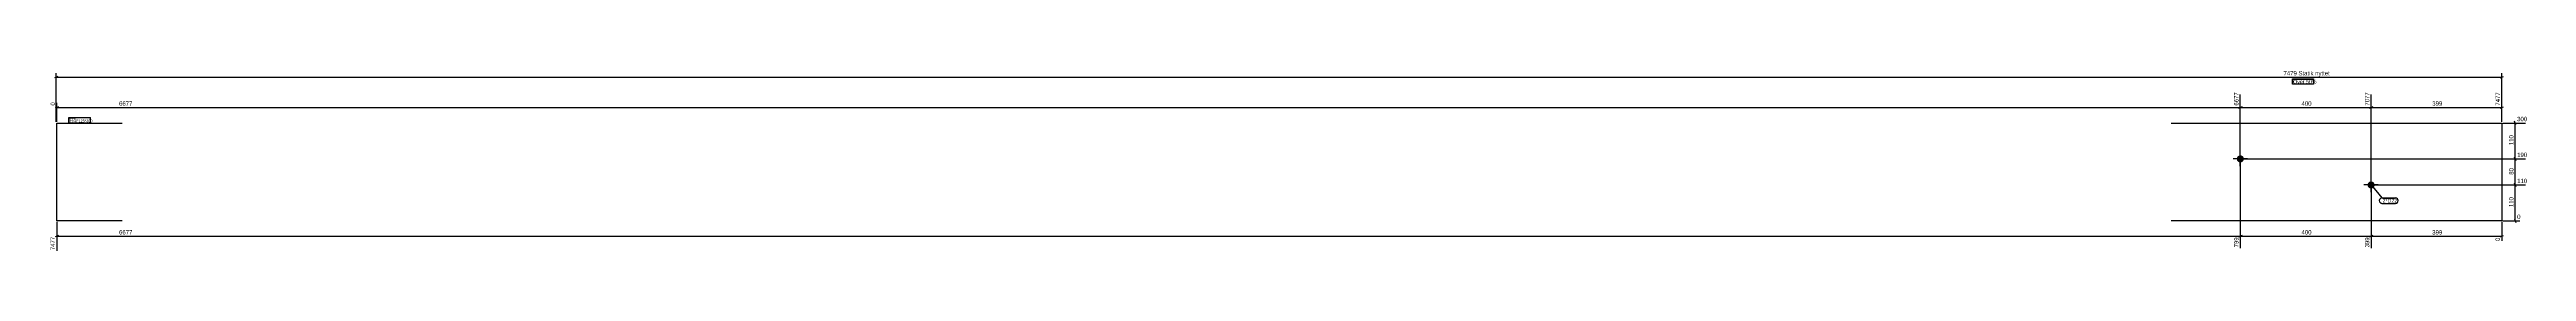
# Model space of a CAD drawing. Header units: millimetres. Extents: x 8 to 7582, y 10 to 566.
import ezdxf

# ---------------------------------------------------------------- set-up
doc = ezdxf.new("R2010")
doc.units = ezdxf.units.MM
for name, color, linetype in [('MÅLSÆTNING', 7, 'Continuous'), ('STÅL', 7, 'Continuous'), ('TEKST', 7, 'Continuous')]:
    doc.layers.add(name, color=color, linetype=linetype)
doc.styles.add('Arial Narrow', font='ARIALN.TTF', dxfattribs={"height": 0.2})

msp = doc.modelspace()

# ---------------------------------------------------------------- hatches: boundary and pattern name
at = {"layer": 'STÅL', "linetype": 'Continuous'}
for points in [[(6696.2, 293, -1), (6718.2, 293, -1)], [(7096.2, 213, -1), (7118.2, 213, -1)]]:
    msp.add_hatch(color=3, dxfattribs=at).paths.add_polyline_path(points)

# ---------------------------------------------------------------- linework, layer by layer
at = {"layer": 'MÅLSÆTNING', "color": 7, "linetype": 'Continuous'}
for p, q in [((33.2, 545.7), (22.7, 541.5)), ((28, 543.6), (7506.6, 543.6)), ((7501.4, 541.5), (7511.9, 545.7)), ((30.1, 406.5), (30.1, 465.1)), ((6707.2, 296.5), (6707.2, 490.7)), ((6707.2, 296.5), (6707.2, 490.7)), ((7107.2, 216.5), (7107.2, 490.7)), ((7107.2, 216.5), (7107.2, 490.7)), ((7506.6, 406.5), (7506.6, 490.7)), ((35.4, 452.7), (24.9, 448.5)), ((30.1, 450.6), (6707.2, 450.6)), ((6712.5, 452.7), (6702, 448.5)), ((6702, 448.5), (6712.5, 452.7)), ((6707.2, 450.6), (7107.2, 450.6)), ((7112.5, 452.7), (7102, 448.5)), ((7102, 448.5), (7112.5, 452.7)), ((7107.2, 450.6), (7506.6, 450.6)), ((7501.4, 448.5), (7511.9, 452.7)), ((7510.1, 403), (7579.4, 403)), ((7550, 397.8), (7545.8, 408.3)), ((6707.2, 289.5), (6707.2, 19)), ((6707.2, 289.5), (6707.2, 19)), ((6710.7, 293), (7579.4, 293)), ((7550, 287.8), (7545.8, 298.3)), ((7547.9, 213), (7547.9, 293)), ((7107.2, 209.5), (7107.2, 19)), ((7107.2, 209.5), (7107.2, 19)), ((7110.7, 213), (7579.4, 213)), ((7545.8, 218.3), (7550, 207.8)), ((30.1, 99.5), (30.1, 10.5)), ((7506.6, 99.5), (7506.6, 41.2)), ((7510.1, 103), (7562.4, 103)), ((7545.8, 108.3), (7550, 97.8)), ((35.4, 57.8), (24.9, 53.6)), ((30.1, 55.7), (6707.2, 55.7)), ((6712.5, 57.8), (6702, 53.6)), ((6702, 53.6), (6712.5, 57.8)), ((6707.2, 55.7), (7107.2, 55.7)), ((7112.5, 57.8), (7102, 53.6)), ((7102, 53.6), (7112.5, 57.8)), ((7107.2, 55.7), (7506.6, 55.7)), ((7501.4, 53.6), (7511.9, 57.8))]:
    msp.add_line(p, q, dxfattribs=at)
at = {"layer": 'STÅL', "color": 2, "linetype": 'Continuous'}
for p, q in [((30.1, 103), (30.1, 403)), ((30.1, 403), (230.1, 403)), ((6496.2, 403), (7506.6, 403)), ((7506.6, 403), (7506.6, 103)), ((230.1, 103), (30.1, 103)), ((7506.6, 103), (6496.2, 103))]:
    msp.add_line(p, q, dxfattribs=at)
at = {"layer": 'STÅL', "color": 3, "linetype": 'Continuous'}
for p, q in [((6707.2, 271), (6707.2, 315)), ((6729.2, 293), (6685.2, 293)), ((7107.2, 191), (7107.2, 235)), ((7129.2, 213), (7085.2, 213))]:
    msp.add_line(p, q, dxfattribs=at)

# ---------------------------------------------------------------- next in the draw order: wipeouts: each hides what was drawn before it
at = {"color": 0}
for points, layer in [([(6960.7, 546.2), (6960.7, 565.8), (6836.5, 565.8), (6836.5, 546.2)], 'MÅLSÆTNING'), ([(6519.8, 453.2), (6519.8, 472.8), (217.5, 472.8), (217.5, 453.2)], 'MÅLSÆTNING'), ([(6922.8, 453.2), (6922.8, 472.8), (6891.6, 472.8), (6891.6, 453.2)], 'MÅLSÆTNING'), ([(7322.5, 453.2), (7322.5, 472.8), (7291.3, 472.8), (7291.3, 453.2)], 'MÅLSÆTNING'), ([(7545.3, 264.3), (7525.7, 264.3), (7525.7, 241.7), (7545.3, 241.7)], 'MÅLSÆTNING'), ([(6519.8, 58.3), (6519.8, 77.9), (217.5, 77.9), (217.5, 58.3)], 'MÅLSÆTNING'), ([(6922.8, 58.3), (6922.8, 77.9), (6891.6, 77.9), (6891.6, 58.3)], 'MÅLSÆTNING'), ([(7322.5, 58.3), (7322.5, 77.9), (7291.3, 77.9), (7291.3, 58.3)], 'MÅLSÆTNING'), ([(85.8, 405.5), (85.8, 417.7), (68.6, 417.7), (68.6, 405.5)], 'TEKST'), ([(7179.6, 158.7), (7179.6, 171), (7142.3, 171), (7142.3, 158.7)], 'TEKST')]:
    msp.add_wipeout(points, dxfattribs=at).dxf.layer = layer
at = {"color": 0, "linetype": 'Continuous'}
for points in [[(27.3, 467.9), (7.7, 467.9), (7.7, 453.7), (27.3, 453.7)], [(6704.4, 493.5), (6684.8, 493.5), (6684.8, 453.7), (6704.4, 453.7)], [(7104.4, 493.5), (7084.8, 493.5), (7084.8, 453.7), (7104.4, 453.7)], [(7503.8, 493.5), (7484.2, 493.5), (7484.2, 453.7), (7503.8, 453.7)], [(27.3, 50), (7.7, 50), (7.7, 10.2), (27.3, 10.2)], [(6704.4, 50), (6684.8, 50), (6684.8, 18.8), (6704.4, 18.8)], [(7104.4, 50), (7084.8, 50), (7084.8, 18.8), (7104.4, 18.8)], [(7503.8, 52.5), (7484.2, 52.5), (7484.2, 38.4), (7503.8, 38.4)]]:
    msp.add_wipeout(points, dxfattribs=at).dxf.layer = 'MÅLSÆTNING'

# ---------------------------------------------------------------- next in the draw order: linework, layer by layer
at = {"layer": 'MÅLSÆTNING', "color": 7, "linetype": 'Continuous'}
for p, q in [((28, 406.8), (28, 556)), ((7506.6, 406.5), (7506.6, 556)), ((7110.7, 213), (7579.4, 213)), ((7550, 207.8), (7545.8, 218.3)), ((7547.9, 103), (7547.9, 213))]:
    msp.add_line(p, q, dxfattribs=at)

# ---------------------------------------------------------------- next in the draw order: texts
at = {"layer": 'MÅLSÆTNING', "color": 3, "linetype": 'Continuous', "style": 'Arial Narrow'}
for s, height, p in [('0', 13.4, (24.5, 456.5)), ('6677', 13.36, (6701.6, 456.5)), ('7077', 13.36, (7101.6, 456.5)), ('7477', 13.36, (7501, 456.5)), ('7477', 13.36, (24.5, 13)), ('799', 13.36, (6701.6, 21.6)), ('399', 13.36, (7101.6, 21.6)), ('0', 13.4, (7501, 41.2))]:
    msp.add_text(s, height=height, rotation=90.00021, dxfattribs=at).set_placement(p)
at = {"layer": 'MÅLSÆTNING', "color": 3, "style": 'Arial Narrow'}
for s, p in [('6677', (220.3, 456)), ('400', (6894.4, 456)), ('399', (7294.1, 456)), ('6677', (220.3, 61.1)), ('400', (6894.4, 61.1)), ('399', (7294.1, 61.1))]:
    msp.add_text(s, height=13.36, dxfattribs=at).set_placement(p)

# ---------------------------------------------------------------- next in the draw order: wipeouts: each hides what was drawn before it
at = {"color": 0, "linetype": 'Continuous'}
for points in [[(6928.4, 523.9), (6928.4, 536.2), (6868.8, 536.2), (6868.8, 523.9)], [(7582.2, 295.8), (7582.2, 315.4), (7551, 315.4), (7551, 295.8)]]:
    msp.add_wipeout(points, dxfattribs=at).dxf.layer = 'MÅLSÆTNING'
at = {"color": 0}
for points in [[(85.8, 405.5), (85.8, 417.7), (68.6, 417.7), (68.6, 405.5)], [(7179.6, 158.7), (7179.6, 171), (7142.3, 171), (7142.3, 158.7)]]:
    msp.add_wipeout(points, dxfattribs=at).dxf.layer = 'TEKST'

# ---------------------------------------------------------------- next in the draw order: linework, layer by layer
at = {"layer": 'MÅLSÆTNING', "color": 7, "linetype": 'Continuous'}
for p, q in [((7547.9, 293), (7547.9, 403)), ((6710.7, 293), (7579.4, 293)), ((7545.8, 298.3), (7550, 287.8))]:
    msp.add_line(p, q, dxfattribs=at)
at = {"layer": 'TEKST', "color": 7, "linetype": 'Continuous'}
for p, q in [((7107.2, 213), (7140.2, 173.1)), ((7140.2, 173.1), (7181.7, 173.1)), ((7140.2, 156.6), (7181.7, 156.6))]:
    msp.add_line(p, q, dxfattribs=at)
for centre, start, end in [((7140.2, 164.9), 90, 270), ((7181.7, 164.9), 270, 90)]:
    msp.add_arc(centre, 8.23, start, end, dxfattribs=at)

# ---------------------------------------------------------------- next in the draw order: texts
at = {"layer": 'MÅLSÆTNING', "color": 3, "linetype": 'Continuous', "style": 'Arial Narrow'}
msp.add_text('190', height=13.36, dxfattribs=at).set_placement((7553.8, 298.6))
at = {"layer": 'MÅLSÆTNING', "color": 3, "style": 'Arial Narrow'}
msp.add_text('80', height=13.36, rotation=90.00021, dxfattribs=at).set_placement((7542.5, 244.5))
at = {"layer": 'TEKST', "color": 3, "style": 'Arial Narrow'}
msp.add_text('2*D22', height=11.69, dxfattribs=at).set_placement((7142.3, 158.7))

# ---------------------------------------------------------------- next in the draw order: wipeouts: each hides what was drawn before it
at = {"color": 0, "linetype": 'Continuous'}
msp.add_wipeout([(6928.4, 523.9), (6928.4, 536.2), (6868.8, 536.2), (6868.8, 523.9)], dxfattribs=at).dxf.layer = 'MÅLSÆTNING'
at = {"color": 0}
for points, layer in [([(7545.3, 173.6), (7525.7, 173.6), (7525.7, 142.4), (7545.3, 142.4)], 'MÅLSÆTNING'), ([(131, 405.5), (131, 414.2), (89.4, 414.2), (89.4, 405.5)], 'TEKST')]:
    msp.add_wipeout(points, dxfattribs=at).dxf.layer = layer

# ---------------------------------------------------------------- next in the draw order: linework, layer by layer
at = {"layer": 'MÅLSÆTNING', "color": 7, "linetype": 'Continuous'}
msp.add_lwpolyline([(6866.7, 521.8), (6866.7, 538.3), (6930.5, 538.3), (6930.5, 521.8), (6866.7, 521.8)], close=True, dxfattribs=at)

# ---------------------------------------------------------------- next in the draw order: texts
at = {"layer": 'MÅLSÆTNING', "color": 3, "style": 'Arial Narrow'}
msp.add_text('7479 Statik nyttet', height=13.362, dxfattribs=at).set_placement((6839.3, 549))
at = {"layer": 'MÅLSÆTNING', "color": 7, "linetype": 'Continuous', "style": 'Arial Narrow'}
msp.add_text('Over 50%', height=11.69, dxfattribs=at).set_placement((6868.8, 523.9))

# ---------------------------------------------------------------- next in the draw order: wipeouts: each hides what was drawn before it
at = {"color": 0, "linetype": 'Continuous'}
for points in [[(7582.2, 405.8), (7582.2, 425.4), (7551, 425.4), (7551, 405.8)], [(7582.2, 215.8), (7582.2, 235.4), (7551, 235.4), (7551, 215.8)], [(7565.2, 105.8), (7565.2, 125.4), (7551, 125.4), (7551, 105.8)]]:
    msp.add_wipeout(points, dxfattribs=at).dxf.layer = 'MÅLSÆTNING'
at = {"color": 0}
for points, layer in [([(7545.3, 363.6), (7525.7, 363.6), (7525.7, 332.4), (7545.3, 332.4)], 'MÅLSÆTNING'), ([(131, 405.5), (131, 414.2), (89.4, 414.2), (89.4, 405.5)], 'TEKST')]:
    msp.add_wipeout(points, dxfattribs=at).dxf.layer = layer

# ---------------------------------------------------------------- next in the draw order: linework, layer by layer
at = {"layer": 'TEKST', "color": 7, "linetype": 'Continuous'}
for p, q in [((66.5, 419.8), (133.1, 419.8)), ((66.5, 403.4), (66.5, 419.8)), ((66.5, 403.4), (133.1, 403.4)), ((133.1, 403.4), (133.1, 419.8))]:
    msp.add_line(p, q, dxfattribs=at)

# ---------------------------------------------------------------- next in the draw order: texts
at = {"layer": 'MÅLSÆTNING', "color": 3, "linetype": 'Continuous', "style": 'Arial Narrow'}
for s, height, p in [('300', 13.36, (7553.8, 408.6)), ('110', 13.36, (7553.8, 218.6)), ('0', 13.4, (7553.8, 108.6))]:
    msp.add_text(s, height=height, dxfattribs=at).set_placement(p)
at = {"layer": 'MÅLSÆTNING', "color": 3, "style": 'Arial Narrow'}
for p in [(7542.5, 335.2), (7542.5, 145.2)]:
    msp.add_text('110', height=13.36, rotation=90.00021, dxfattribs=at).set_placement(p)
at = {"layer": 'TEKST', "color": 3, "style": 'Arial Narrow'}
for s, height, p in [('H4', 11.69, (68.6, 405.5)), ('FL25*300', 8.35, (89.4, 405.5))]:
    msp.add_text(s, height=height, dxfattribs=at).set_placement(p)

doc.saveas('drawing.dxf')
